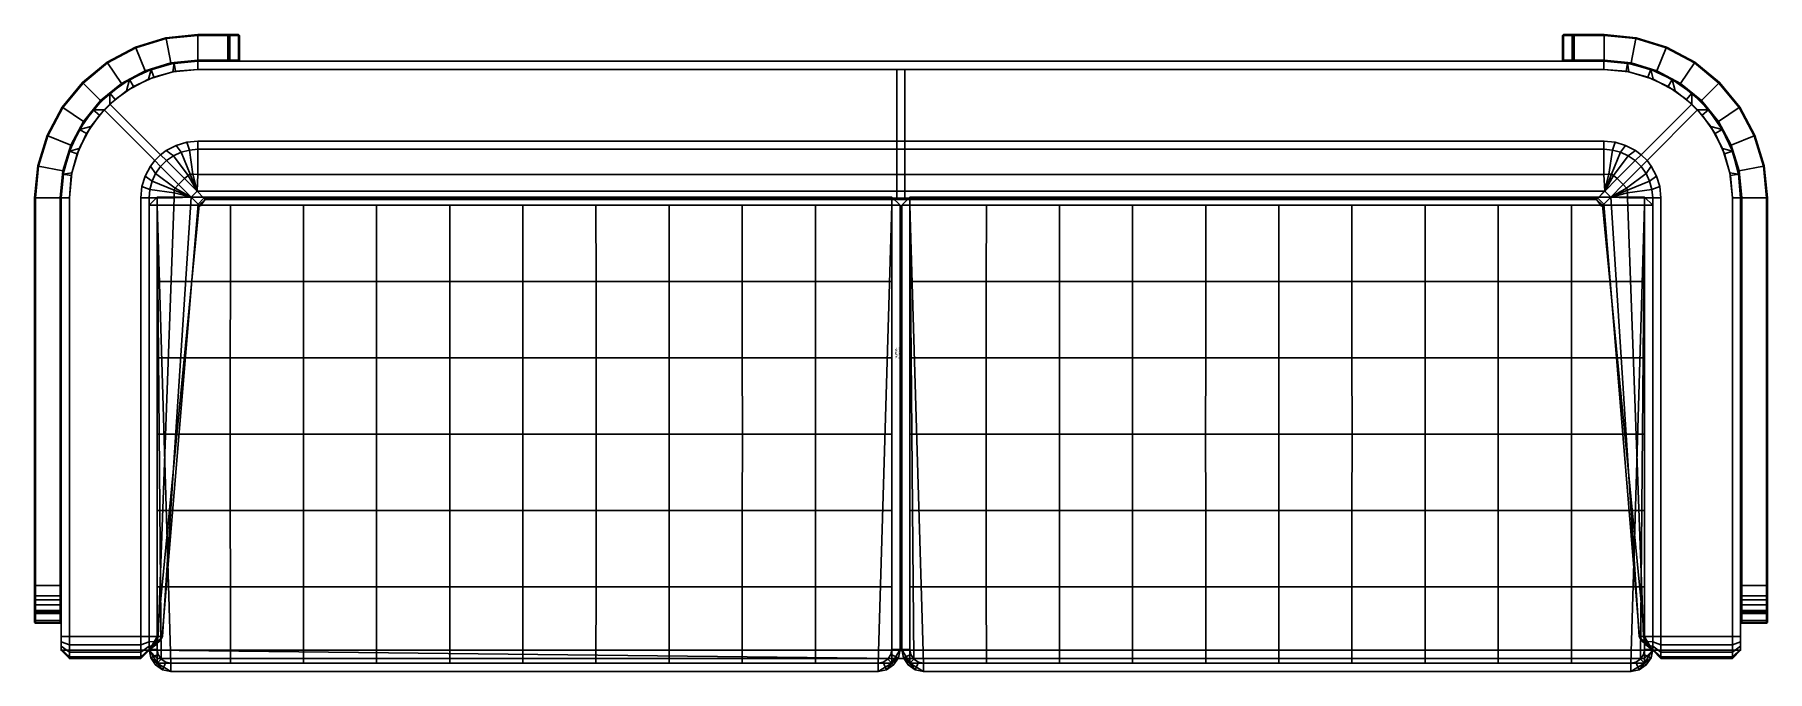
# Model space of a CAD drawing. Header units: inches. Extents: x -39.6 to 39.2, y -0.6 to 28.4.
import ezdxf
from ezdxf.enums import TextEntityAlignment as Align

# ---------------------------------------------------------------- set-up
doc = ezdxf.new("R2010")
doc.units = ezdxf.units.IN
for name, color, linetype in [('A-FURN-3-NODE', 7, 'Continuous'), ('A-FURN-3-SEAT-CUSHION', 96, 'Continuous'), ('A-FURN-3-SEAT-CUSHION-SEAM', 98, 'Continuous'), ('A-FURN-3-SEAT-FRAME', 254, 'Continuous'), ('A-FURN-3-SEAT-FRAME-TRIM', 250, 'Continuous'), ('A-FURN-HAWORTH-ATT', 7, 'Continuous')]:
    doc.layers.add(name, color=color, linetype=linetype)
doc.styles.get("Standard").update_dxf_attribs({"font": 'arial.ttf'})

msp = doc.modelspace()

# ---------------------------------------------------------------- linework, layer by layer
at = {"layer": 'A-FURN-3-NODE'}
for p in [(-30.33, 27.193, -0.92), (29.981, 27.193, -0.92), (-38.406, 20.973, -0.92), (38.044, 20.973, -0.92), (-0.188, 13.907, -0.92), (-38.406, 1.645, -0.92), (38.044, 1.645, -0.92)]:
    msp.add_point(p, dxfattribs=at)
at = {"layer": 'A-FURN-3-SEAT-CUSHION'}
for points, invisible_edges in [([(-32.186, 26.818, 26.591), (-33.326, 26.706, 26.591), (-32.691, 23.505, 26.591), (-32.187, 23.555, 26.591)], 10), ([(-32.186, 26.818, 26.591), (-32.187, 23.555, 26.591), (-0.375, 23.555, 26.591), (-0.375, 26.818, 26.591)], 5), ([(0, 26.818, 26.591), (0, 23.555, 26.591), (31.812, 23.555, 26.591), (31.811, 26.818, 26.591)], 4), ([(32.316, 23.505, 26.591), (32.951, 26.706, 26.591), (31.811, 26.818, 26.591), (31.812, 23.555, 26.591)], 5), ([(35.568, 25.451, 3.494), (-35.943, 25.451, 3.494), (-35.109, 26.035, 3.494), (34.734, 26.035, 3.494)], 5), ([(-34.423, 26.373, 26.591), (-35.433, 25.833, 26.591), (-33.622, 23.119, 26.591), (-33.175, 23.357, 26.591)], 10), ([(34.734, 26.035, 3.494), (-35.109, 26.035, 3.494), (-34.185, 26.466, 3.494), (33.81, 26.466, 3.494)], 5), ([(-33.326, 26.706, 26.591), (-34.423, 26.373, 26.591), (-33.175, 23.357, 26.591), (-32.691, 23.505, 26.591)], 10), ([(33.81, 26.466, 3.494), (-34.185, 26.466, 3.494), (-33.201, 26.729, 3.494), (32.826, 26.729, 3.494)], 5), ([(32.8, 23.357, 26.591), (34.048, 26.373, 26.591), (32.951, 26.706, 26.591), (32.316, 23.505, 26.591)], 5), ([(33.247, 23.119, 26.591), (35.058, 25.833, 26.591), (34.048, 26.373, 26.591), (32.8, 23.357, 26.591)], 5), ([(36.289, 24.73, 3.494), (-36.664, 24.73, 3.494), (-35.943, 25.451, 3.494), (35.568, 25.451, 3.494)], 5), ([(-35.433, 25.833, 26.591), (-36.187, 25.239, 26.591), (-33.881, 22.931, 26.591), (-33.622, 23.119, 26.591)], 8), ([(33.506, 22.931, 26.591), (35.811, 25.239, 26.591), (35.058, 25.833, 26.591), (33.247, 23.119, 26.591)], 4), ([(36.873, 23.896, 3.494), (-37.248, 23.896, 3.494), (-36.664, 24.73, 3.494), (36.289, 24.73, 3.494)], 5), ([(-36.452, 24.974, 26.591), (-37.046, 24.22, 26.591), (-34.337, 22.409, 26.591), (-34.147, 22.666, 26.591)], 2), ([(33.962, 22.409, 26.591), (36.671, 24.22, 26.591), (36.077, 24.974, 26.591), (33.772, 22.666, 26.591)], 1), ([(37.304, 22.972, 3.494), (-37.679, 22.972, 3.494), (-37.248, 23.896, 3.494), (36.873, 23.896, 3.494)], 5), ([(-37.046, 24.22, 26.591), (-37.586, 23.21, 26.591), (-34.578, 21.963, 26.591), (-34.337, 22.409, 26.591)], 10), ([(34.203, 21.963, 26.591), (37.211, 23.21, 26.591), (36.671, 24.22, 26.591), (33.962, 22.409, 26.591)], 5), ([(37.567, 21.988, 3.494), (-37.942, 21.988, 3.494), (-37.679, 22.972, 3.494), (37.304, 22.972, 3.494)], 5), ([(-37.586, 23.21, 26.591), (-37.919, 22.113, 26.591), (-34.728, 21.48, 26.591), (-34.578, 21.963, 26.591)], 10), ([(34.353, 21.48, 26.591), (37.544, 22.113, 26.591), (37.211, 23.21, 26.591), (34.203, 21.963, 26.591)], 5), ([(-37.919, 22.113, 26.591), (-38.031, 20.973, 26.591), (-34.781, 20.976, 26.591), (-34.728, 21.48, 26.591)], 10), ([(34.406, 20.973, 26.591), (37.656, 20.976, 26.591), (37.544, 22.113, 26.591), (34.353, 21.48, 26.591)], 5), ([(37.656, 20.973, 3.494), (-38.031, 20.973, 3.494), (-37.942, 21.988, 3.494), (37.567, 21.988, 3.494)], 5), ([(-38.031, 1, 26.591), (-34.781, 1, 26.591), (-34.781, 20.976, 26.591), (-38.031, 20.973, 26.591)], 4), ([(37.656, 0.375, 3.494), (-38.031, 0.375, 3.494), (-38.031, 20.973, 3.494), (37.656, 20.973, 3.494)], 4), ([(37.656, 20.976, 26.591), (34.406, 20.973, 26.591), (34.406, 1, 26.591), (37.656, 1, 26.591)], 1), ([(-38.406, 12.562, 3.869), (-38.406, 0.375, 3.869), (-38.406, 1, 26.216), (-38.406, 12.562, 26.216)], 2), ([(38.031, 1, 26.216), (38.031, 0.375, 3.869), (38.031, 12.562, 3.869), (38.031, 12.562, 26.216)], 1), ([(-38.406, 0.558, 26.033), (-38.406, 0.761, 26.169), (-38.406, 1, 26.216), (-38.406, 0.375, 3.869)], 12), ([(38.031, 1, 26.216), (38.031, 0.761, 26.169), (38.031, 0.558, 26.033), (38.031, 0.375, 3.869)], 12), ([(-38.406, 0.375, 3.869), (-38.406, 0.375, 25.591), (-38.406, 0.423, 25.83), (-38.406, 0.558, 26.033)], 8), ([(38.031, 0.423, 25.83), (38.031, 0.375, 25.591), (38.031, 0.375, 3.869), (38.031, 0.558, 26.033)], 4)]:
    msp.add_3dface(points, dxfattribs=dict(at, invisible_edges=invisible_edges))
for points in [[(22.225, 27.193, 26.216), (22.225, 27.193, 3.869), (-22.975, 27.193, 3.869), (-22.975, 27.193, 26.216)], [(-0.6, 21.004, 14.234), (-0.6, 21.004, 8.484), (-34.031, 21.004, 8.484), (-34.031, 21.004, 14.234)], [(-33.406, -0.208, 8.109), (-34.031, 20.629, 8.109), (-0.6, 20.629, 8.109), (-1.225, -0.208, 8.109)], [(-34.031, 20.629, 8.109), (-33.406, -0.208, 8.109), (-33.645, -0.161, 8.109), (-33.848, -0.025, 8.109)], [(-33.848, -0.025, 8.109), (-33.984, 0.178, 8.109), (-34.031, 0.417, 8.109), (-34.031, 20.629, 8.109)], [(-0.15, 20.629, 14.234), (0.225, 21.004, 14.234), (0.225, 21.004, 8.484), (-0.15, 20.629, 8.484)], [(0.225, 21.004, 14.234), (33.656, 21.004, 14.234), (33.656, 21.004, 8.484), (0.225, 21.004, 8.484)], [(0.85, -0.208, 8.109), (0.225, 20.629, 8.109), (33.656, 20.629, 8.109), (33.031, -0.208, 8.109)], [(0.225, 20.629, 8.109), (0.85, -0.208, 8.109), (0.611, -0.161, 8.109), (0.408, -0.025, 8.109)], [(0.408, -0.025, 8.109), (0.272, 0.178, 8.109), (0.225, 0.417, 8.109), (0.225, 20.629, 8.109)], [(33.27, -0.161, 8.109), (33.031, -0.208, 8.109), (33.656, 20.629, 8.109), (33.473, -0.025, 8.109)], [(-34.031, 0.375, 3.494), (-34.406, 0.375, 3.869), (-34.781, 0.375, 3.494), (-34.031, 0.375, 3.494)], [(-34.406, 0.375, 3.869), (-0.375, 0, 3.869), (-0.375, 0, 8.109), (-34.406, 0.375, 8.109)], [(0, 0, 8.109), (0, 0, 3.869), (33.656, 0, 3.869), (33.656, 0, 8.109)], [(34.406, 0.375, 3.494), (34.031, 0.375, 3.869), (33.656, 0.375, 3.494), (34.406, 0.375, 3.494)]]:
    msp.add_3dface(points, dxfattribs=at)
at = {"layer": 'A-FURN-3-SEAT-CUSHION-SEAM'}
for points in [[(-22.975, 27.193, 3.869), (-23.35, 27.193, 3.869), (-23.35, 27.193, 26.216), (-22.975, 27.193, 26.216)], [(22.6, 27.193, 3.869), (22.225, 27.193, 3.869), (22.225, 27.193, 26.216), (22.6, 27.193, 26.216)], [(-34.147, 22.666, 26.591), (-33.881, 22.931, 26.591), (-36.187, 25.239, 26.591), (-36.452, 24.974, 26.591)], [(35.811, 25.239, 26.591), (33.506, 22.931, 26.591), (33.772, 22.666, 26.591), (36.077, 24.974, 26.591)], [(-34.406, 20.629, 14.234), (-34.031, 21.004, 14.234), (-34.031, 21.004, 8.484), (-34.406, 20.629, 8.484)], [(-0.6, 21.004, 14.234), (-0.225, 20.629, 14.234), (-0.225, 20.629, 8.484), (-0.6, 21.004, 8.484)], [(0.225, 21.004, 8.484), (-0.15, 20.629, 8.484), (-0.15, 20.629, 14.234), (0.225, 21.004, 14.234)], [(33.656, 21.004, 14.234), (34.031, 20.629, 14.234), (34.031, 20.629, 8.484), (33.656, 21.004, 8.484)], [(-38.406, 12.937, 3.869), (-38.406, 12.562, 3.869), (-38.406, 12.562, 26.216), (-38.406, 12.937, 26.216)], [(38.031, 12.562, 26.216), (38.031, 12.562, 3.869), (38.031, 12.937, 3.869), (38.031, 12.937, 26.216)], [(-38.031, 0.375, 3.494), (-38.031, 0, 3.869), (-38.406, 0.375, 3.869)], [(-34.781, 0, 3.869), (-38.031, 0, 3.869), (-38.031, 0.375, 3.494), (-34.781, 0.375, 3.494)], [(-34.406, 0.375, 3.869), (-34.781, 0, 3.869), (-34.781, 0.375, 3.494)], [(-34.031, 0.375, 3.494), (-34.031, 0, 3.869), (-34.406, 0.375, 3.869)], [(-34.406, 0.375, 3.869), (-34.031, 0, 3.869), (-34.031, 0, 8.109), (-34.406, 0.375, 8.109)], [(33.656, 0, 3.869), (-34.031, 0, 3.869), (-34.031, 0.375, 3.494), (33.656, 0.375, 3.494)], [(-0.375, 0, 3.869), (0, 0, 3.869), (0, 0, 8.109), (-0.375, 0, 8.109)], [(34.031, 0.375, 3.869), (33.656, 0, 3.869), (33.656, 0.375, 3.494)], [(34.031, 0.375, 8.109), (33.656, 0, 8.109), (33.656, 0, 3.869), (34.031, 0.375, 3.869)], [(34.406, 0.375, 3.494), (34.406, 0, 3.869), (34.031, 0.375, 3.869), (34.406, 0.375, 3.494)], [(37.656, 0.375, 3.494), (37.656, 0, 3.869), (34.406, 0, 3.869), (34.406, 0.375, 3.494)], [(38.031, 0.375, 3.869), (37.656, 0, 3.869), (37.656, 0.375, 3.494), (38.031, 0.375, 3.869)]]:
    msp.add_3dface(points, dxfattribs=at)
at = {"layer": 'A-FURN-3-SEAT-FRAME'}
for points in [[(-30.731, 28.397, 24.581), (-30.771, 28.357, 24.581), (-30.821, 28.357, 24.621), (-30.821, 28.397, 24.661)], [(-30.771, 28.357, 24.581), (-30.731, 28.397, 24.581), (-30.731, 28.397, -0.76), (-30.771, 28.357, -0.76)], [(-30.731, 28.357, -0.8), (-30.771, 28.357, -0.76), (-30.731, 28.397, -0.76)], [(-30.33, 28.357, -0.8), (-30.731, 28.357, -0.8), (-30.731, 28.397, -0.76), (-30.33, 28.397, -0.76)], [(-30.33, 28.357, 25.103), (-30.29, 28.357, 25.063), (-30.33, 28.397, 25.063)], [(-30.33, 28.397, 25.063), (-30.29, 28.357, 25.063), (-30.29, 28.357, -0.76), (-30.33, 28.397, -0.76)], [(-30.33, 28.397, -0.76), (-30.29, 28.357, -0.76), (-30.33, 28.357, -0.8), (-30.33, 28.397, -0.76)], [(29.968, 28.397, 25.063), (29.928, 28.357, 25.063), (29.968, 28.357, 25.103), (29.968, 28.397, 25.063)], [(29.928, 28.357, -0.76), (29.928, 28.357, 25.063), (29.968, 28.397, 25.063), (29.968, 28.397, -0.76)], [(29.968, 28.357, -0.8), (29.928, 28.357, -0.76), (29.968, 28.397, -0.76)], [(30.369, 28.397, -0.76), (30.369, 28.357, -0.8), (29.968, 28.357, -0.8), (29.968, 28.397, -0.76)], [(30.369, 28.397, -0.76), (30.369, 28.397, 24.581), (30.409, 28.357, 24.581), (30.409, 28.357, -0.76)], [(30.459, 28.357, 24.621), (30.409, 28.357, 24.581), (30.369, 28.397, 24.581), (30.459, 28.397, 24.661)], [(30.369, 28.397, -0.76), (30.409, 28.357, -0.76), (30.369, 28.357, -0.8), (30.369, 28.397, -0.76)], [(-30.821, 27.233, 24.621), (-30.821, 28.357, 24.621), (-30.771, 28.357, 24.581), (-30.771, 27.233, 24.581)], [(-30.771, 28.357, -0.76), (-30.771, 27.233, -0.76), (-30.771, 27.233, 24.581), (-30.771, 28.357, 24.581)], [(-30.771, 27.233, -0.76), (-30.771, 28.357, -0.76), (-30.731, 28.357, -0.8), (-30.731, 27.233, -0.8)], [(-30.29, 28.357, 25.063), (-30.33, 28.357, 25.103), (-30.33, 27.233, 25.103), (-30.29, 27.233, 25.063)], [(-30.29, 28.357, -0.76), (-30.29, 27.233, -0.76), (-30.33, 27.233, -0.8), (-30.33, 28.357, -0.8)], [(-30.29, 28.357, -0.76), (-30.29, 28.357, 25.063), (-30.29, 27.233, 25.063), (-30.29, 27.233, -0.76)], [(29.928, 27.233, 25.063), (29.928, 28.357, 25.063), (29.928, 28.357, -0.76), (29.928, 27.233, -0.76)], [(29.968, 27.233, 25.103), (29.968, 28.357, 25.103), (29.928, 28.357, 25.063), (29.928, 27.233, 25.063)], [(29.968, 27.233, -0.8), (29.928, 27.233, -0.76), (29.928, 28.357, -0.76), (29.968, 28.357, -0.8)], [(30.369, 28.357, -0.8), (30.409, 28.357, -0.76), (30.409, 27.233, -0.76), (30.369, 27.233, -0.8)], [(30.409, 27.233, 24.581), (30.409, 27.233, -0.76), (30.409, 28.357, -0.76), (30.409, 28.357, 24.581)], [(30.409, 28.357, 24.581), (30.459, 28.357, 24.621), (30.459, 27.233, 24.621), (30.409, 27.233, 24.581)], [(-30.821, 27.193, 24.661), (-30.821, 27.233, 24.621), (-30.771, 27.233, 24.581), (-30.731, 27.193, 24.581)], [(-30.771, 27.233, -0.76), (-30.731, 27.193, -0.76), (-30.731, 27.193, 24.581), (-30.771, 27.233, 24.581)], [(-30.731, 27.193, -0.76), (-30.771, 27.233, -0.76), (-30.731, 27.233, -0.8)], [(-30.33, 27.193, -0.76), (-30.731, 27.193, -0.76), (-30.731, 27.233, -0.8), (-30.33, 27.233, -0.8)], [(-30.33, 27.193, 25.063), (-30.29, 27.233, 25.063), (-30.33, 27.233, 25.103)], [(-30.33, 27.193, -0.76), (-30.29, 27.233, -0.76), (-30.29, 27.233, 25.063), (-30.33, 27.193, 25.063)], [(-30.29, 27.233, -0.76), (-30.33, 27.193, -0.76), (-30.33, 27.233, -0.8)], [(29.968, 27.233, 25.103), (29.928, 27.233, 25.063), (29.968, 27.193, 25.063), (29.968, 27.233, 25.103)], [(29.928, 27.233, 25.063), (29.928, 27.233, -0.76), (29.968, 27.193, -0.76), (29.968, 27.193, 25.063)], [(29.968, 27.233, -0.8), (29.968, 27.193, -0.76), (29.928, 27.233, -0.76), (29.968, 27.233, -0.8)], [(30.369, 27.233, -0.8), (30.369, 27.193, -0.76), (29.968, 27.193, -0.76), (29.968, 27.233, -0.8)], [(30.369, 27.193, 24.581), (30.369, 27.193, -0.76), (30.409, 27.233, -0.76), (30.409, 27.233, 24.581)], [(30.409, 27.233, 24.581), (30.459, 27.233, 24.621), (30.459, 27.193, 24.661), (30.369, 27.193, 24.581)], [(30.369, 27.233, -0.8), (30.409, 27.233, -0.76), (30.369, 27.193, -0.76), (30.369, 27.233, -0.8)], [(-39.61, 2.047, -0.76), (-39.57, 2.087, -0.76), (-39.57, 2.047, -0.8), (-39.61, 2.047, -0.76)], [(-39.57, 2.047, -0.8), (-39.57, 1.645, -0.8), (-39.61, 1.645, -0.76), (-39.61, 2.047, -0.76)], [(-39.57, 1.645, -0.8), (-39.57, 1.605, -0.76), (-39.61, 1.645, -0.76)], [(-39.57, 2.087, -0.76), (-38.446, 2.087, -0.76), (-38.446, 2.047, -0.8), (-39.57, 2.047, -0.8)], [(-38.446, 1.605, -0.76), (-39.57, 1.605, -0.76), (-39.57, 1.645, -0.8), (-38.446, 1.645, -0.8)], [(-38.446, 2.087, -0.76), (-38.406, 2.047, -0.76), (-38.446, 2.047, -0.8)], [(-38.406, 2.047, -0.76), (-38.406, 1.645, -0.76), (-38.446, 1.645, -0.8), (-38.446, 2.047, -0.8)], [(-38.406, 1.645, -0.76), (-38.446, 1.605, -0.76), (-38.446, 1.645, -0.8)], [(38.084, 2.047, -0.8), (38.044, 2.047, -0.76), (38.084, 2.087, -0.76), (38.084, 2.047, -0.8)], [(38.084, 1.645, -0.8), (38.044, 1.645, -0.76), (38.044, 2.047, -0.76), (38.084, 2.047, -0.8)], [(38.084, 1.645, -0.8), (38.084, 1.605, -0.76), (38.044, 1.645, -0.76), (38.084, 1.645, -0.8)], [(38.084, 2.047, -0.8), (38.084, 2.087, -0.76), (39.208, 2.087, -0.76), (39.208, 2.047, -0.8)], [(39.208, 1.645, -0.8), (39.208, 1.605, -0.76), (38.084, 1.605, -0.76), (38.084, 1.645, -0.8)], [(39.208, 2.047, -0.8), (39.208, 2.087, -0.76), (39.248, 2.047, -0.76)], [(39.248, 1.645, -0.76), (39.208, 1.645, -0.8), (39.208, 2.047, -0.8), (39.248, 2.047, -0.76)], [(39.248, 1.645, -0.76), (39.208, 1.605, -0.76), (39.208, 1.645, -0.8), (39.248, 1.645, -0.76)]]:
    msp.add_3dface(points, dxfattribs=at)
at = {"layer": 'A-FURN-3-SEAT-FRAME-TRIM'}
for points in [[(-30.731, 28.397, -0.84), (-30.771, 28.357, -0.84), (-30.731, 28.357, -0.8), (-30.731, 28.397, -0.84)], [(-30.731, 28.397, -0.92), (-30.771, 28.357, -0.92), (-30.771, 28.357, -0.84), (-30.731, 28.397, -0.84)], [(-30.731, 28.397, -0.84), (-30.731, 28.357, -0.8), (-30.33, 28.357, -0.8), (-30.33, 28.397, -0.84)], [(-30.731, 28.397, -0.84), (-30.33, 28.397, -0.84), (-30.33, 28.397, -0.92), (-30.731, 28.397, -0.92)], [(-30.33, 28.357, -0.8), (-30.29, 28.357, -0.84), (-30.33, 28.397, -0.84)], [(-30.29, 28.357, -0.92), (-30.33, 28.397, -0.92), (-30.33, 28.397, -0.84), (-30.29, 28.357, -0.84)], [(29.968, 28.397, -0.84), (29.928, 28.357, -0.84), (29.968, 28.357, -0.8), (29.968, 28.397, -0.84)], [(29.968, 28.397, -0.84), (29.968, 28.397, -0.92), (29.928, 28.357, -0.92), (29.928, 28.357, -0.84)], [(29.968, 28.357, -0.8), (30.369, 28.357, -0.8), (30.369, 28.397, -0.84), (29.968, 28.397, -0.84)], [(29.968, 28.397, -0.92), (29.968, 28.397, -0.84), (30.369, 28.397, -0.84), (30.369, 28.397, -0.92)], [(30.369, 28.357, -0.8), (30.409, 28.357, -0.84), (30.369, 28.397, -0.84)], [(30.409, 28.357, -0.84), (30.409, 28.357, -0.92), (30.369, 28.397, -0.92), (30.369, 28.397, -0.84)], [(-30.731, 28.357, -0.8), (-30.771, 28.357, -0.84), (-30.771, 27.233, -0.84), (-30.731, 27.233, -0.8)], [(-30.771, 28.357, -0.84), (-30.771, 28.357, -0.92), (-30.771, 27.233, -0.92), (-30.771, 27.233, -0.84)], [(-30.33, 27.233, -0.8), (-30.29, 27.233, -0.84), (-30.29, 28.357, -0.84), (-30.33, 28.357, -0.8)], [(-30.29, 28.357, -0.84), (-30.29, 27.233, -0.84), (-30.29, 27.233, -0.92), (-30.29, 28.357, -0.92)], [(29.928, 28.357, -0.84), (29.928, 27.233, -0.84), (29.968, 27.233, -0.8), (29.968, 28.357, -0.8)], [(29.928, 27.233, -0.92), (29.928, 27.233, -0.84), (29.928, 28.357, -0.84), (29.928, 28.357, -0.92)], [(30.409, 27.233, -0.84), (30.409, 28.357, -0.84), (30.369, 28.357, -0.8), (30.369, 27.233, -0.8)], [(30.409, 27.233, -0.92), (30.409, 28.357, -0.92), (30.409, 28.357, -0.84), (30.409, 27.233, -0.84)], [(-30.731, 27.233, -0.8), (-30.771, 27.233, -0.84), (-30.731, 27.193, -0.84), (-30.731, 27.233, -0.8)], [(-30.731, 27.193, -0.84), (-30.771, 27.233, -0.84), (-30.771, 27.233, -0.92), (-30.731, 27.193, -0.92)], [(-30.731, 27.233, -0.8), (-30.731, 27.193, -0.84), (-30.33, 27.193, -0.84), (-30.33, 27.233, -0.8)], [(-30.731, 27.193, -0.92), (-30.33, 27.193, -0.92), (-30.33, 27.193, -0.84), (-30.731, 27.193, -0.84)], [(-30.33, 27.233, -0.8), (-30.33, 27.193, -0.84), (-30.29, 27.233, -0.84), (-30.33, 27.233, -0.8)], [(-30.29, 27.233, -0.84), (-30.33, 27.193, -0.84), (-30.33, 27.193, -0.92), (-30.29, 27.233, -0.92)], [(29.928, 27.233, -0.84), (29.968, 27.193, -0.84), (29.968, 27.233, -0.8)], [(29.968, 27.193, -0.92), (29.968, 27.193, -0.84), (29.928, 27.233, -0.84), (29.928, 27.233, -0.92)], [(29.968, 27.193, -0.84), (30.369, 27.193, -0.84), (30.369, 27.233, -0.8), (29.968, 27.233, -0.8)], [(29.968, 27.193, -0.84), (29.968, 27.193, -0.92), (30.369, 27.193, -0.92), (30.369, 27.193, -0.84)], [(30.369, 27.193, -0.84), (30.409, 27.233, -0.84), (30.369, 27.233, -0.8)], [(30.409, 27.233, -0.92), (30.409, 27.233, -0.84), (30.369, 27.193, -0.84), (30.369, 27.193, -0.92)], [(-39.57, 2.047, -0.8), (-39.57, 2.087, -0.84), (-39.61, 2.047, -0.84)], [(-39.57, 2.087, -0.92), (-39.61, 2.047, -0.92), (-39.61, 2.047, -0.84), (-39.57, 2.087, -0.84)], [(-39.61, 1.645, -0.84), (-39.57, 1.645, -0.8), (-39.57, 2.047, -0.8), (-39.61, 2.047, -0.84)], [(-39.61, 1.645, -0.84), (-39.61, 2.047, -0.84), (-39.61, 2.047, -0.92), (-39.61, 1.645, -0.92)], [(-39.61, 1.645, -0.84), (-39.57, 1.605, -0.84), (-39.57, 1.645, -0.8), (-39.61, 1.645, -0.84)], [(-39.61, 1.645, -0.92), (-39.57, 1.605, -0.92), (-39.57, 1.605, -0.84), (-39.61, 1.645, -0.84)], [(-38.446, 2.047, -0.8), (-38.446, 2.087, -0.84), (-39.57, 2.087, -0.84), (-39.57, 2.047, -0.8)], [(-39.57, 2.087, -0.84), (-38.446, 2.087, -0.84), (-38.446, 2.087, -0.92), (-39.57, 2.087, -0.92)], [(-39.57, 1.645, -0.8), (-39.57, 1.605, -0.84), (-38.446, 1.605, -0.84), (-38.446, 1.645, -0.8)], [(-39.57, 1.605, -0.84), (-39.57, 1.605, -0.92), (-38.446, 1.605, -0.92), (-38.446, 1.605, -0.84)], [(-38.446, 2.047, -0.8), (-38.406, 2.047, -0.84), (-38.446, 2.087, -0.84), (-38.446, 2.047, -0.8)], [(-38.446, 2.087, -0.84), (-38.406, 2.047, -0.84), (-38.406, 2.047, -0.92), (-38.446, 2.087, -0.92)], [(-38.446, 1.645, -0.8), (-38.406, 1.645, -0.84), (-38.406, 2.047, -0.84), (-38.446, 2.047, -0.8)], [(-38.446, 1.645, -0.8), (-38.446, 1.605, -0.84), (-38.406, 1.645, -0.84), (-38.446, 1.645, -0.8)], [(-38.406, 1.645, -0.84), (-38.446, 1.605, -0.84), (-38.446, 1.605, -0.92), (-38.406, 1.645, -0.92)], [(-38.406, 1.645, -0.92), (-38.406, 2.047, -0.92), (-38.406, 2.047, -0.84), (-38.406, 1.645, -0.84)], [(38.084, 2.087, -0.84), (38.044, 2.047, -0.84), (38.084, 2.047, -0.8)], [(38.044, 2.047, -0.92), (38.044, 2.047, -0.84), (38.084, 2.087, -0.84), (38.084, 2.087, -0.92)], [(38.044, 2.047, -0.84), (38.044, 1.645, -0.84), (38.084, 1.645, -0.8), (38.084, 2.047, -0.8)], [(38.044, 2.047, -0.84), (38.044, 2.047, -0.92), (38.044, 1.645, -0.92), (38.044, 1.645, -0.84)], [(38.044, 1.645, -0.84), (38.084, 1.605, -0.84), (38.084, 1.645, -0.8)], [(38.084, 1.605, -0.92), (38.084, 1.605, -0.84), (38.044, 1.645, -0.84), (38.044, 1.645, -0.92)], [(39.208, 2.087, -0.84), (38.084, 2.087, -0.84), (38.084, 2.047, -0.8), (39.208, 2.047, -0.8)], [(38.084, 2.087, -0.92), (38.084, 2.087, -0.84), (39.208, 2.087, -0.84), (39.208, 2.087, -0.92)], [(38.084, 1.605, -0.84), (39.208, 1.605, -0.84), (39.208, 1.645, -0.8), (38.084, 1.645, -0.8)], [(38.084, 1.605, -0.92), (39.208, 1.605, -0.92), (39.208, 1.605, -0.84), (38.084, 1.605, -0.84)], [(39.248, 2.047, -0.84), (39.208, 2.087, -0.84), (39.208, 2.047, -0.8), (39.248, 2.047, -0.84)], [(39.248, 2.047, -0.84), (39.248, 2.047, -0.92), (39.208, 2.087, -0.92), (39.208, 2.087, -0.84)], [(39.208, 2.047, -0.8), (39.208, 1.645, -0.8), (39.248, 1.645, -0.84), (39.248, 2.047, -0.84)], [(39.208, 1.645, -0.8), (39.208, 1.605, -0.84), (39.248, 1.645, -0.84)], [(39.208, 1.605, -0.84), (39.208, 1.605, -0.92), (39.248, 1.645, -0.92), (39.248, 1.645, -0.84)], [(39.248, 2.047, -0.92), (39.248, 2.047, -0.84), (39.248, 1.645, -0.84), (39.248, 1.645, -0.92)]]:
    msp.add_3dface(points, dxfattribs=at)

# ---------------------------------------------------------------- texts
at = {"layer": 'A-FURN-HAWORTH-ATT', "flags": 1}
for tag, p in [('HAWPN', (-0.354, 13.907, -0.92)), ('HAWPN', (-0.354, 13.907, -0.92)), ('HAWMC', (-0.188, 13.907, -0.92)), ('HAWMC', (-0.188, 13.907, -0.92))]:
    msp.add_attdef(tag, text='.', height=0.1, rotation=270, dxfattribs=at).set_placement(p, align=Align.TOP_CENTER)

# ---------------------------------------------------------------- meshes
at = {"layer": 'A-FURN-3-SEAT-CUSHION'}
mesh = msp.add_polymesh((2, 12), dxfattribs=at)
for k, corner in enumerate([(-38.406, 12.937, 26.216), (-38.406, 20.973, 26.216), (-38.312, 22.053, 26.216), (-38.031, 23.1, 26.216), (-37.573, 24.083, 26.216), (-36.951, 24.971, 26.216), (-36.184, 25.738, 26.216), (-35.296, 26.36, 26.216), (-34.313, 26.818, 26.216), (-33.266, 27.099, 26.216), (-32.186, 27.193, 26.216), (-23.35, 27.193, 26.216), (-38.406, 12.937, 3.869), (-38.406, 20.973, 3.869), (-38.312, 22.053, 3.869), (-38.031, 23.1, 3.869), (-37.573, 24.083, 3.869), (-36.951, 24.971, 3.869), (-36.184, 25.738, 3.869), (-35.296, 26.36, 3.869), (-34.313, 26.818, 3.869), (-33.266, 27.099, 3.869), (-32.186, 27.193, 3.869), (-23.35, 27.193, 3.869)]):
    mesh.set_mesh_vertex(divmod(k, 12), corner)
mesh = msp.add_polymesh((12, 2), dxfattribs=at)
for k, corner in enumerate([(38.031, 12.937, 26.216), (38.031, 12.937, 3.869), (38.031, 20.973, 26.216), (38.031, 20.973, 3.869), (37.937, 22.053, 26.216), (37.937, 22.053, 3.869), (37.656, 23.1, 26.216), (37.656, 23.1, 3.869), (37.198, 24.083, 26.216), (37.198, 24.083, 3.869), (36.576, 24.971, 26.216), (36.576, 24.971, 3.869), (35.809, 25.738, 26.216), (35.809, 25.738, 3.869), (34.921, 26.36, 26.216), (34.921, 26.36, 3.869), (33.938, 26.818, 26.216), (33.938, 26.818, 3.869), (32.891, 27.099, 26.216), (32.891, 27.099, 3.869), (31.811, 27.193, 26.216), (31.811, 27.193, 3.869), (22.6, 27.193, 26.216), (22.6, 27.193, 3.869)]):
    mesh.set_mesh_vertex(divmod(k, 2), corner)
mesh = msp.add_polymesh((6, 6), dxfattribs=at)
for k, corner in enumerate([(-33.607, 22.663, 26.216), (-32.791, 21.847, 23.524), (-32.219, 21.275, 20.701), (-31.903, 20.959, 17.811), (-31.845, 20.901, 14.887), (-31.845, 20.901, 12.887), (-33.291, 22.883, 26.216), (-32.622, 21.989, 23.524), (-32.22, 21.276, 20.709), (-31.903, 20.959, 17.811), (-31.845, 20.901, 14.887), (-31.845, 20.901, 12.887), (-32.942, 23.046, 26.216), (-32.527, 22.041, 23.524), (-32.22, 21.276, 20.709), (-31.903, 20.959, 17.811), (-31.845, 20.901, 14.887), (-31.845, 20.901, 12.887), (-32.57, 23.146, 26.216), (-32.412, 22.041, 23.524), (-32.22, 21.276, 20.709), (-31.903, 20.959, 17.811), (-31.845, 20.901, 14.887), (-31.845, 20.901, 12.887), (-32.186, 23.18, 26.216), (-32.186, 22.028, 23.528), (-32.219, 21.275, 20.701), (-31.903, 20.959, 17.811), (-31.845, 20.901, 14.887), (-31.845, 20.901, 12.887), (-0.375, 23.18, 26.216), (-0.375, 22.028, 23.528), (-0.375, 21.275, 20.705), (-0.375, 20.959, 17.811), (-0.375, 20.901, 14.887), (-0.375, 20.901, 12.887)]):
    mesh.set_mesh_vertex(divmod(k, 6), corner)
mesh = msp.add_polymesh((6, 6), dxfattribs=at)
for k, corner in enumerate([(0, 23.18, 26.216), (0, 22.028, 23.528), (0, 21.275, 20.705), (0, 20.959, 17.811), (0, 20.901, 14.887), (0, 20.901, 12.887), (31.811, 23.18, 26.216), (31.811, 22.028, 23.528), (31.845, 21.276, 20.709), (31.528, 20.959, 17.811), (31.47, 20.901, 14.887), (31.47, 20.901, 12.887), (32.195, 23.146, 26.216), (32.037, 22.041, 23.524), (31.844, 21.275, 20.701), (31.528, 20.959, 17.811), (31.47, 20.901, 14.887), (31.47, 20.901, 12.887), (32.567, 23.046, 26.216), (32.152, 22.041, 23.524), (31.845, 21.276, 20.709), (31.528, 20.959, 17.811), (31.47, 20.901, 14.887), (31.47, 20.901, 12.887), (32.916, 22.883, 26.216), (32.247, 21.989, 23.524), (31.845, 21.276, 20.709), (31.528, 20.959, 17.811), (31.47, 20.901, 14.887), (31.47, 20.901, 12.887), (33.232, 22.663, 26.216), (32.416, 21.847, 23.524), (31.845, 21.276, 20.709), (31.528, 20.959, 17.811), (31.47, 20.901, 14.887), (31.47, 20.901, 12.887)]):
    mesh.set_mesh_vertex(divmod(k, 6), corner)
mesh = msp.add_polymesh((10, 5), dxfattribs=at)
for k, corner in enumerate([(-34.406, 0.375, 25.591), (-34.404, 0.374, 22.752), (-34.402, 0.372, 19.913), (-34.399, 0.371, 17.073), (-34.406, 0.375, 14.225), (-34.406, 0.423, 25.83), (-34.334, 0.439, 22.968), (-34.288, 0.475, 20.081), (-34.277, 0.511, 17.194), (-34.306, 0.527, 14.328), (-34.406, 0.558, 26.033), (-34.196, 0.578, 23.152), (-34.094, 0.622, 20.234), (-34.1, 0.665, 17.314), (-34.214, 0.685, 14.422), (-34.406, 0.761, 26.169), (-34.059, 0.774, 23.279), (-33.9, 0.802, 20.354), (-33.923, 0.83, 17.423), (-34.123, 0.842, 14.515), (-34.406, 1, 26.216), (-33.989, 1, 23.333), (-33.787, 1, 20.427), (-33.801, 1, 17.513), (-34.031, 1, 14.609), (-34.406, 20.973, 26.216), (-33.254, 20.973, 23.527), (-32.493, 21.004, 20.709), (-32.176, 20.687, 17.811), (-32.118, 20.629, 14.887), (-34.37, 21.356, 26.216), (-33.264, 21.199, 23.524), (-32.493, 21.004, 20.709), (-32.176, 20.687, 17.811), (-32.118, 20.629, 14.887), (-34.268, 21.728, 26.216), (-33.263, 21.313, 23.524), (-32.493, 21.004, 20.709), (-32.176, 20.687, 17.811), (-32.118, 20.629, 14.887), (-34.103, 22.076, 26.216), (-33.209, 21.407, 23.524), (-32.493, 21.004, 20.709), (-32.176, 20.687, 17.811), (-32.118, 20.629, 14.887), (-33.88, 22.391, 26.216), (-33.064, 21.575, 23.524), (-32.493, 21.004, 20.709), (-32.176, 20.687, 17.811), (-32.118, 20.629, 14.887)]):
    mesh.set_mesh_vertex(divmod(k, 5), corner)
mesh = msp.add_polymesh((10, 5), dxfattribs=at)
for k, corner in enumerate([(34.022, 0.37, 14.234), (34.024, 0.371, 17.073), (34.027, 0.372, 19.913), (34.029, 0.374, 22.752), (34.031, 0.375, 25.591), (33.93, 0.527, 14.328), (33.902, 0.511, 17.194), (33.913, 0.475, 20.081), (33.959, 0.439, 22.968), (34.031, 0.423, 25.83), (33.839, 0.685, 14.422), (33.725, 0.665, 17.314), (33.719, 0.622, 20.234), (33.821, 0.578, 23.152), (34.031, 0.558, 26.033), (33.748, 0.842, 14.515), (33.548, 0.83, 17.423), (33.525, 0.802, 20.354), (33.684, 0.774, 23.279), (34.031, 0.761, 26.169), (33.656, 1, 14.609), (33.426, 1, 17.513), (33.412, 1, 20.427), (33.614, 1, 23.333), (34.031, 1, 26.216), (31.743, 20.629, 14.887), (31.801, 20.687, 17.811), (32.118, 21.003, 20.703), (32.879, 20.973, 23.527), (34.031, 20.973, 26.216), (31.743, 20.629, 14.887), (31.801, 20.687, 17.811), (32.118, 21.003, 20.703), (32.889, 21.199, 23.524), (33.995, 21.356, 26.216), (31.743, 20.629, 14.887), (31.801, 20.687, 17.811), (32.118, 21.003, 20.703), (32.888, 21.313, 23.524), (33.892, 21.728, 26.216), (31.743, 20.629, 14.887), (31.801, 20.687, 17.811), (32.118, 21.003, 20.703), (32.834, 21.407, 23.524), (33.728, 22.076, 26.216), (31.743, 20.629, 14.887), (31.801, 20.687, 17.811), (32.118, 21.003, 20.703), (32.689, 21.575, 23.524), (33.505, 22.391, 26.216)]):
    mesh.set_mesh_vertex(divmod(k, 5), corner)
mesh = msp.add_polymesh((12, 2), dxfattribs=at)
for k, corner in enumerate([(-34.406, 20.629, 14.234), (-34.406, 20.629, 8.484), (-34.406, 0.417, 14.234), (-34.406, 0.417, 8.484), (-34.33, 0.034, 14.234), (-34.33, 0.034, 8.484), (-34.113, -0.29, 14.234), (-34.113, -0.29, 8.484), (-33.789, -0.507, 14.234), (-33.789, -0.507, 8.484), (-33.406, -0.583, 14.234), (-33.406, -0.583, 8.484), (-1.225, -0.583, 14.234), (-1.225, -0.583, 8.484), (-0.842, -0.507, 14.234), (-0.842, -0.507, 8.484), (-0.518, -0.29, 14.234), (-0.518, -0.29, 8.484), (-0.301, 0.034, 14.234), (-0.301, 0.034, 8.484), (-0.225, 0.417, 14.234), (-0.225, 0.417, 8.484), (-0.225, 20.629, 14.234), (-0.225, 20.629, 8.484)]):
    mesh.set_mesh_vertex(divmod(k, 2), corner)
mesh = msp.add_polymesh((7, 11), dxfattribs=at)
for k, corner in enumerate([(-0.6, 20.629, 14.609), (-4.078, 20.629, 14.609), (-7.406, 20.629, 14.609), (-10.734, 20.629, 14.609), (-14.063, 20.629, 14.609), (-17.391, 20.629, 14.609), (-20.719, 20.629, 14.609), (-24.047, 20.629, 14.609), (-27.375, 20.629, 14.609), (-30.703, 20.629, 14.609), (-34.031, 20.629, 14.609), (-0.6, 17.156, 14.609), (-4.077, 17.157, 14.674), (-7.405, 17.158, 14.748), (-10.733, 17.16, 14.818), (-14.062, 17.161, 14.869), (-17.391, 17.162, 14.887), (-20.719, 17.161, 14.869), (-24.048, 17.16, 14.818), (-27.376, 17.158, 14.748), (-30.704, 17.157, 14.674), (-34.031, 17.156, 14.609), (-0.6, 13.683, 14.609), (-4.076, 13.684, 14.757), (-7.403, 13.685, 14.883), (-10.732, 13.686, 14.979), (-14.061, 13.687, 15.038), (-17.391, 13.688, 15.054), (-20.72, 13.687, 15.038), (-24.05, 13.686, 14.979), (-27.378, 13.685, 14.883), (-30.706, 13.684, 14.757), (-34.031, 13.683, 14.609), (-0.6, 10.21, 14.609), (-4.075, 10.21, 14.798), (-7.402, 10.21, 14.943), (-10.731, 10.21, 15.043), (-14.06, 10.21, 15.098), (-17.391, 10.21, 15.109), (-20.721, 10.21, 15.098), (-24.051, 10.21, 15.043), (-27.379, 10.21, 14.943), (-30.706, 10.21, 14.798), (-34.031, 10.21, 14.609), (-0.6, 6.737, 14.609), (-4.076, 6.737, 14.757), (-7.403, 6.736, 14.883), (-10.732, 6.734, 14.979), (-14.061, 6.733, 15.038), (-17.391, 6.733, 15.054), (-20.72, 6.733, 15.038), (-24.05, 6.734, 14.979), (-27.378, 6.736, 14.883), (-30.706, 6.737, 14.757), (-34.031, 6.737, 14.609), (-0.6, 3.265, 14.609), (-4.077, 3.264, 14.674), (-7.405, 3.263, 14.748), (-10.733, 3.261, 14.818), (-14.062, 3.259, 14.869), (-17.391, 3.259, 14.887), (-20.719, 3.259, 14.869), (-24.048, 3.261, 14.818), (-27.376, 3.263, 14.748), (-30.704, 3.264, 14.674), (-34.031, 3.265, 14.609), (-0.6, -0.208, 14.609), (-4.078, -0.208, 14.609), (-7.406, -0.208, 14.609), (-10.734, -0.208, 14.609), (-14.063, -0.208, 14.609), (-17.391, -0.208, 14.609), (-20.719, -0.208, 14.609), (-24.047, -0.208, 14.609), (-27.375, -0.208, 14.609), (-30.703, -0.208, 14.609), (-34.031, -0.208, 14.609)]):
    mesh.set_mesh_vertex(divmod(k, 11), corner)
mesh = msp.add_polymesh((12, 2), dxfattribs=at)
for k, corner in enumerate([(-0.15, 20.629, 14.234), (-0.15, 20.629, 8.484), (-0.15, 0.417, 14.234), (-0.15, 0.417, 8.484), (-0.074, 0.034, 14.234), (-0.074, 0.034, 8.484), (0.143, -0.29, 14.234), (0.143, -0.29, 8.484), (0.467, -0.507, 14.234), (0.467, -0.507, 8.484), (0.85, -0.583, 14.234), (0.85, -0.583, 8.484), (33.031, -0.583, 14.234), (33.031, -0.583, 8.484), (33.414, -0.507, 14.234), (33.414, -0.507, 8.484), (33.738, -0.29, 14.234), (33.738, -0.29, 8.484), (33.955, 0.034, 14.234), (33.955, 0.034, 8.484), (34.031, 0.417, 14.234), (34.031, 0.417, 8.484), (34.031, 20.629, 14.234), (34.031, 20.629, 8.484)]):
    mesh.set_mesh_vertex(divmod(k, 2), corner)
mesh = msp.add_polymesh((7, 11), dxfattribs=at)
for k, corner in enumerate([(33.656, 20.629, 14.609), (30.328, 20.629, 14.609), (27, 20.629, 14.609), (23.672, 20.629, 14.609), (20.344, 20.629, 14.609), (17.016, 20.629, 14.609), (13.687, 20.629, 14.609), (10.359, 20.629, 14.609), (7.031, 20.629, 14.609), (3.703, 20.629, 14.609), (0.225, 20.629, 14.609), (33.656, 17.156, 14.609), (30.329, 17.157, 14.674), (27.001, 17.158, 14.748), (23.673, 17.16, 14.818), (20.344, 17.161, 14.869), (17.016, 17.162, 14.887), (13.687, 17.161, 14.869), (10.358, 17.16, 14.818), (7.03, 17.158, 14.748), (3.702, 17.157, 14.674), (0.225, 17.156, 14.609), (33.656, 13.683, 14.609), (30.33, 13.684, 14.757), (27.003, 13.685, 14.883), (23.675, 13.686, 14.979), (20.345, 13.687, 15.038), (17.016, 13.688, 15.054), (13.686, 13.687, 15.038), (10.357, 13.686, 14.979), (7.028, 13.685, 14.883), (3.701, 13.684, 14.757), (0.225, 13.683, 14.609), (33.656, 10.21, 14.609), (30.331, 10.21, 14.798), (27.004, 10.21, 14.943), (23.676, 10.21, 15.043), (20.346, 10.21, 15.098), (17.016, 10.21, 15.109), (13.685, 10.21, 15.098), (10.356, 10.21, 15.043), (7.027, 10.21, 14.943), (3.7, 10.21, 14.798), (0.225, 10.21, 14.609), (33.656, 6.737, 14.609), (30.33, 6.737, 14.757), (27.003, 6.736, 14.883), (23.675, 6.734, 14.979), (20.345, 6.733, 15.038), (17.016, 6.733, 15.054), (13.686, 6.733, 15.038), (10.357, 6.734, 14.979), (7.028, 6.736, 14.883), (3.701, 6.737, 14.757), (0.225, 6.737, 14.609), (33.656, 3.265, 14.609), (30.329, 3.264, 14.674), (27.001, 3.263, 14.748), (23.673, 3.261, 14.818), (20.344, 3.259, 14.869), (17.016, 3.259, 14.887), (13.687, 3.259, 14.869), (10.358, 3.261, 14.818), (7.03, 3.263, 14.748), (3.702, 3.264, 14.674), (0.225, 3.265, 14.609), (33.656, -0.208, 14.609), (30.328, -0.208, 14.609), (27, -0.208, 14.609), (23.672, -0.208, 14.609), (20.344, -0.208, 14.609), (17.016, -0.208, 14.609), (13.687, -0.208, 14.609), (10.359, -0.208, 14.609), (7.031, -0.208, 14.609), (3.703, -0.208, 14.609), (0.225, -0.208, 14.609)]):
    mesh.set_mesh_vertex(divmod(k, 11), corner)
mesh = msp.add_polymesh((6, 2), dxfattribs=at)
for k, corner in enumerate([(-34.781, 1, 26.591), (-38.031, 1, 26.591), (-34.781, 0.617, 26.515), (-38.031, 0.617, 26.515), (-34.781, 0.293, 26.298), (-38.031, 0.293, 26.298), (-34.781, 0.076, 25.974), (-38.031, 0.076, 25.974), (-34.781, 0, 25.591), (-38.031, 0, 25.591), (-34.781, 0, 3.869), (-38.031, 0, 3.869)]):
    mesh.set_mesh_vertex(divmod(k, 2), corner)
mesh = msp.add_polymesh((6, 2), dxfattribs=at)
for k, corner in enumerate([(37.656, 1, 26.591), (34.406, 1, 26.591), (37.656, 0.617, 26.515), (34.406, 0.617, 26.515), (37.656, 0.293, 26.298), (34.406, 0.293, 26.298), (37.656, 0.076, 25.974), (34.406, 0.076, 25.974), (37.656, 0, 25.591), (34.406, 0, 25.591), (37.656, 0, 3.869), (34.406, 0, 3.869)]):
    mesh.set_mesh_vertex(divmod(k, 2), corner)
at = {"layer": 'A-FURN-3-SEAT-CUSHION-SEAM'}
mesh = msp.add_polymesh((32, 2), dxfattribs=at)
for k, corner in enumerate([(-38.406, 0.375, 3.869), (-38.031, 0, 3.869), (-38.406, 0.375, 25.591), (-38.031, 0, 25.591), (-38.406, 0.423, 25.83), (-38.031, 0.076, 25.974), (-38.406, 0.558, 26.033), (-38.031, 0.293, 26.298), (-38.406, 0.761, 26.169), (-38.031, 0.617, 26.515), (-38.406, 1, 26.216), (-38.031, 1, 26.591), (-38.406, 20.973, 26.216), (-38.031, 20.973, 26.591), (-38.312, 22.053, 26.216), (-37.919, 22.113, 26.591), (-38.031, 23.1, 26.216), (-37.586, 23.21, 26.591), (-37.573, 24.083, 26.216), (-37.046, 24.22, 26.591), (-36.951, 24.971, 26.216), (-36.452, 24.974, 26.591), (-36.184, 25.738, 26.216), (-36.187, 25.239, 26.591), (-35.296, 26.36, 26.216), (-35.433, 25.833, 26.591), (-34.313, 26.818, 26.216), (-34.423, 26.373, 26.591), (-33.266, 27.099, 26.216), (-33.326, 26.706, 26.591), (-32.186, 27.193, 26.216), (-32.186, 26.818, 26.591), (31.811, 27.193, 26.216), (31.811, 26.818, 26.591), (32.891, 27.099, 26.216), (32.951, 26.706, 26.591), (33.938, 26.818, 26.216), (34.048, 26.373, 26.591), (34.921, 26.36, 26.216), (35.058, 25.833, 26.591), (35.809, 25.738, 26.216), (35.811, 25.239, 26.591), (36.576, 24.971, 26.216), (36.077, 24.974, 26.591), (37.198, 24.083, 26.216), (36.671, 24.22, 26.591), (37.656, 23.1, 26.216), (37.211, 23.21, 26.591), (37.937, 22.053, 26.216), (37.544, 22.113, 26.591), (38.031, 20.973, 26.216), (37.656, 20.973, 26.591), (38.031, 1, 26.216), (37.656, 1, 26.591), (38.031, 0.761, 26.169), (37.656, 0.617, 26.515), (38.031, 0.558, 26.033), (37.656, 0.293, 26.298), (38.031, 0.423, 25.83), (37.656, 0.076, 25.974), (38.031, 0.375, 25.591), (37.656, 0, 25.591), (38.031, 0.375, 3.869), (37.656, 0, 3.869)]):
    mesh.set_mesh_vertex(divmod(k, 2), corner)
mesh = msp.add_polymesh((22, 2), dxfattribs=at)
for k, corner in enumerate([(-38.031, 0.375, 3.494), (-38.406, 0.375, 3.869), (-38.031, 20.973, 3.494), (-38.406, 20.973, 3.869), (-37.942, 21.988, 3.494), (-38.312, 22.053, 3.869), (-37.679, 22.972, 3.494), (-38.031, 23.1, 3.869), (-37.248, 23.896, 3.494), (-37.573, 24.083, 3.869), (-36.664, 24.73, 3.494), (-36.951, 24.971, 3.869), (-35.943, 25.451, 3.494), (-36.184, 25.738, 3.869), (-35.109, 26.035, 3.494), (-35.296, 26.36, 3.869), (-34.185, 26.466, 3.494), (-34.313, 26.818, 3.869), (-33.201, 26.729, 3.494), (-33.266, 27.099, 3.869), (-32.186, 26.818, 3.494), (-32.186, 27.193, 3.869), (31.811, 26.818, 3.494), (31.811, 27.193, 3.869), (32.826, 26.729, 3.494), (32.891, 27.099, 3.869), (33.81, 26.466, 3.494), (33.938, 26.818, 3.869), (34.734, 26.035, 3.494), (34.921, 26.36, 3.869), (35.568, 25.451, 3.494), (35.809, 25.738, 3.869), (36.289, 24.73, 3.494), (36.576, 24.971, 3.869), (36.873, 23.896, 3.494), (37.198, 24.083, 3.869), (37.304, 22.972, 3.494), (37.656, 23.1, 3.869), (37.567, 21.988, 3.494), (37.937, 22.053, 3.869), (37.656, 20.973, 3.494), (38.031, 20.973, 3.869), (37.656, 0.375, 3.494), (38.031, 0.375, 3.869)]):
    mesh.set_mesh_vertex(divmod(k, 2), corner)
mesh = msp.add_polymesh((8, 2), dxfattribs=at)
for k, corner in enumerate([(0, 26.818, 26.591), (-0.375, 26.818, 26.591), (0, 23.555, 26.591), (-0.375, 23.555, 26.591), (0, 23.18, 26.216), (-0.375, 23.18, 26.216), (0, 22.028, 23.528), (-0.375, 22.028, 23.528), (0, 21.275, 20.705), (-0.375, 21.275, 20.705), (0, 20.959, 17.811), (-0.375, 20.959, 17.811), (0, 20.901, 14.887), (-0.375, 20.901, 14.887), (0, 20.901, 12.887), (-0.375, 20.901, 12.887)]):
    mesh.set_mesh_vertex(divmod(k, 2), corner)
mesh = msp.add_polymesh((32, 2), dxfattribs=at)
for k, corner in enumerate([(-34.781, 0, 3.869), (-34.406, 0.375, 3.869), (-34.781, 0, 25.591), (-34.406, 0.375, 25.591), (-34.781, 0.076, 25.974), (-34.406, 0.423, 25.83), (-34.781, 0.293, 26.298), (-34.406, 0.558, 26.033), (-34.781, 0.617, 26.515), (-34.406, 0.761, 26.169), (-34.781, 1, 26.591), (-34.406, 1, 26.216), (-34.781, 20.976, 26.591), (-34.406, 20.973, 26.216), (-34.728, 21.48, 26.591), (-34.37, 21.356, 26.216), (-34.578, 21.963, 26.591), (-34.268, 21.728, 26.216), (-34.337, 22.409, 26.591), (-34.103, 22.076, 26.216), (-34.147, 22.666, 26.591), (-33.88, 22.391, 26.216), (-33.881, 22.931, 26.591), (-33.607, 22.663, 26.216), (-33.622, 23.119, 26.591), (-33.291, 22.883, 26.216), (-33.175, 23.357, 26.591), (-32.942, 23.046, 26.216), (-32.691, 23.505, 26.591), (-32.57, 23.146, 26.216), (-32.187, 23.555, 26.591), (-32.186, 23.18, 26.216), (31.812, 23.555, 26.591), (31.811, 23.18, 26.216), (32.316, 23.505, 26.591), (32.195, 23.146, 26.216), (32.8, 23.357, 26.591), (32.567, 23.046, 26.216), (33.247, 23.119, 26.591), (32.916, 22.883, 26.216), (33.506, 22.931, 26.591), (33.232, 22.663, 26.216), (33.772, 22.666, 26.591), (33.505, 22.391, 26.216), (33.962, 22.409, 26.591), (33.728, 22.076, 26.216), (34.203, 21.963, 26.591), (33.892, 21.728, 26.216), (34.353, 21.48, 26.591), (33.995, 21.356, 26.216), (34.406, 20.976, 26.591), (34.031, 20.973, 26.216), (34.406, 1, 26.591), (34.031, 1, 26.216), (34.406, 0.617, 26.515), (34.031, 0.761, 26.169), (34.406, 0.293, 26.298), (34.031, 0.558, 26.033), (34.406, 0.076, 25.974), (34.031, 0.423, 25.83), (34.406, 0, 25.591), (34.031, 0.375, 25.591), (34.406, 0, 3.869), (34.031, 0.375, 3.869)]):
    mesh.set_mesh_vertex(divmod(k, 2), corner)
mesh = msp.add_polymesh((6, 2), dxfattribs=at)
for k, corner in enumerate([(-32.079, 20.589, 12.888), (-31.845, 20.901, 12.887), (-32.118, 20.629, 14.887), (-31.845, 20.901, 14.887), (-32.176, 20.687, 17.815), (-31.903, 20.959, 17.815), (-32.493, 21.004, 20.709), (-32.22, 21.276, 20.709), (-33.064, 21.575, 23.524), (-32.791, 21.847, 23.524), (-33.88, 22.391, 26.216), (-33.607, 22.663, 26.216)]):
    mesh.set_mesh_vertex(divmod(k, 2), corner)
mesh = msp.add_polymesh((6, 2), dxfattribs=at)
for k, corner in enumerate([(31.47, 20.901, 12.887), (31.703, 20.589, 12.888), (31.47, 20.901, 14.887), (31.743, 20.629, 14.887), (31.528, 20.959, 17.815), (31.801, 20.687, 17.815), (31.845, 21.276, 20.709), (32.118, 21.004, 20.709), (32.416, 21.847, 23.524), (32.689, 21.575, 23.524), (33.232, 22.663, 26.216), (33.505, 22.391, 26.216)]):
    mesh.set_mesh_vertex(divmod(k, 2), corner)
mesh = msp.add_polymesh((16, 2), dxfattribs=at)
for k, corner in enumerate([(-0.6, 21.004, 14.234), (-0.6, 20.629, 14.609), (-0.225, 20.629, 14.234), (-0.6, 20.629, 14.609), (-0.225, 0.417, 14.234), (-0.6, -0.208, 14.609), (-0.301, 0.034, 14.234), (-0.6, -0.208, 14.609), (-0.518, -0.29, 14.234), (-0.6, -0.208, 14.609), (-0.842, -0.507, 14.234), (-0.6, -0.208, 14.609), (-1.225, -0.583, 14.234), (-0.6, -0.208, 14.609), (-33.406, -0.583, 14.234), (-34.031, -0.208, 14.609), (-33.789, -0.507, 14.234), (-34.031, -0.208, 14.609), (-34.113, -0.29, 14.234), (-34.031, -0.208, 14.609), (-34.33, 0.034, 14.234), (-34.031, -0.208, 14.609), (-34.406, 0.417, 14.234), (-34.031, -0.208, 14.609), (-34.406, 20.629, 14.234), (-34.031, 20.629, 14.609), (-34.031, 21.004, 14.234), (-34.031, 20.629, 14.609), (-0.6, 21.004, 14.234), (-0.6, 20.629, 14.609), (-0.6, 21.004, 14.234), (-0.6, 20.629, 14.609)]):
    mesh.set_mesh_vertex(divmod(k, 2), corner)
mesh = msp.add_polymesh((16, 2), dxfattribs=at)
for k, corner in enumerate([(-0.6, 20.629, 8.109), (-0.225, 20.629, 8.484), (-0.6, 0.417, 8.109), (-0.225, 0.417, 8.484), (-0.648, 0.178, 8.109), (-0.301, 0.034, 8.484), (-0.783, -0.025, 8.109), (-0.518, -0.29, 8.484), (-0.986, -0.161, 8.109), (-0.842, -0.507, 8.484), (-1.225, -0.208, 8.109), (-1.225, -0.583, 8.484), (-33.406, -0.208, 8.109), (-33.406, -0.583, 8.484), (-33.645, -0.161, 8.109), (-33.789, -0.507, 8.484), (-33.848, -0.025, 8.109), (-34.113, -0.29, 8.484), (-33.984, 0.178, 8.109), (-34.33, 0.034, 8.484), (-34.031, 0.417, 8.109), (-34.406, 0.417, 8.484), (-34.031, 20.629, 8.109), (-34.406, 20.629, 8.484), (-34.031, 20.629, 8.109), (-34.031, 21.004, 8.484), (-0.6, 20.629, 8.109), (-0.6, 21.004, 8.484), (-0.6, 20.629, 8.109), (-0.225, 20.629, 8.484), (-0.6, 20.629, 8.109), (-0.225, 20.629, 8.484)]):
    mesh.set_mesh_vertex(divmod(k, 2), corner)
mesh = msp.add_polymesh((16, 2), dxfattribs=at)
for k, corner in enumerate([(33.656, 21.004, 14.234), (33.656, 20.629, 14.609), (34.031, 20.629, 14.234), (33.656, 20.629, 14.609), (34.031, 0.417, 14.234), (33.656, -0.208, 14.609), (33.955, 0.034, 14.234), (33.656, -0.208, 14.609), (33.738, -0.29, 14.234), (33.656, -0.208, 14.609), (33.414, -0.507, 14.234), (33.656, -0.208, 14.609), (33.031, -0.583, 14.234), (33.656, -0.208, 14.609), (0.85, -0.583, 14.234), (0.225, -0.208, 14.609), (0.467, -0.507, 14.234), (0.225, -0.208, 14.609), (0.143, -0.29, 14.234), (0.225, -0.208, 14.609), (-0.074, 0.034, 14.234), (0.225, -0.208, 14.609), (-0.15, 0.417, 14.234), (0.225, -0.208, 14.609), (-0.15, 20.629, 14.234), (0.225, 20.629, 14.609), (0.225, 21.004, 14.234), (0.225, 20.629, 14.609), (33.656, 21.004, 14.234), (33.656, 20.629, 14.609), (33.656, 21.004, 14.234), (33.656, 20.629, 14.609)]):
    mesh.set_mesh_vertex(divmod(k, 2), corner)
mesh = msp.add_polymesh((16, 2), dxfattribs=at)
for k, corner in enumerate([(33.656, 20.629, 8.109), (34.031, 20.629, 8.484), (33.656, 0.417, 8.109), (34.031, 0.417, 8.484), (33.609, 0.178, 8.109), (33.955, 0.034, 8.484), (33.473, -0.025, 8.109), (33.738, -0.29, 8.484), (33.27, -0.161, 8.109), (33.414, -0.507, 8.484), (33.031, -0.208, 8.109), (33.031, -0.583, 8.484), (0.85, -0.208, 8.109), (0.85, -0.583, 8.484), (0.611, -0.161, 8.109), (0.467, -0.507, 8.484), (0.408, -0.025, 8.109), (0.143, -0.29, 8.484), (0.272, 0.178, 8.109), (-0.074, 0.034, 8.484), (0.225, 0.417, 8.109), (-0.15, 0.417, 8.484), (0.225, 20.629, 8.109), (-0.15, 20.629, 8.484), (0.225, 20.629, 8.109), (0.225, 21.004, 8.484), (33.656, 20.629, 8.109), (33.656, 21.004, 8.484), (33.656, 20.629, 8.109), (34.031, 20.629, 8.484), (33.656, 20.629, 8.109), (34.031, 20.629, 8.484)]):
    mesh.set_mesh_vertex(divmod(k, 2), corner)
at = {"layer": 'A-FURN-3-SEAT-FRAME'}
mesh = msp.add_polymesh((16, 2), dxfattribs=at)
for k, corner in enumerate([(-39.61, 1.645, -0.76), (-39.57, 1.605, -0.76), (-39.61, 1.645, 23.377), (-39.57, 1.605, 23.377), (-39.61, 1.774, 24.022), (-39.57, 1.737, 24.037), (-39.61, 2.139, 24.569), (-39.57, 2.111, 24.597), (-39.61, 2.686, 24.934), (-39.57, 2.67, 24.971), (-39.61, 3.331, 25.063), (-39.57, 3.331, 25.103), (-39.61, 20.973, 25.063), (-39.57, 20.973, 25.103), (-39.468, 22.421, 25.063), (-39.428, 22.413, 25.103), (-39.045, 23.814, 25.063), (-39.008, 23.799, 25.103), (-38.359, 25.098, 25.063), (-38.326, 25.075, 25.103), (-37.436, 26.223, 25.063), (-37.407, 26.194, 25.103), (-36.311, 27.146, 25.063), (-36.288, 27.113, 25.103), (-35.027, 27.832, 25.063), (-35.012, 27.795, 25.103), (-33.634, 28.255, 25.063), (-33.627, 28.215, 25.103), (-32.186, 28.397, 25.063), (-32.186, 28.357, 25.103), (-30.33, 28.397, 25.063), (-30.33, 28.357, 25.103)]):
    mesh.set_mesh_vertex(divmod(k, 2), corner)
mesh = msp.add_polymesh((18, 2), dxfattribs=at)
for k, corner in enumerate([(-39.61, 2.047, -0.76), (-39.61, 1.645, -0.76), (-39.61, 2.047, 23.377), (-39.61, 1.645, 23.377), (-39.61, 2.145, 23.868), (-39.61, 1.774, 24.022), (-39.61, 2.423, 24.285), (-39.61, 2.139, 24.569), (-39.61, 2.839, 24.563), (-39.61, 2.686, 24.934), (-39.61, 3.331, 24.661), (-39.61, 3.331, 25.063), (-39.61, 20.973, 24.661), (-39.61, 20.973, 25.063), (-39.468, 22.421, 24.661), (-39.468, 22.421, 25.063), (-39.045, 23.814, 24.661), (-39.045, 23.814, 25.063), (-38.359, 25.098, 24.661), (-38.359, 25.098, 25.063), (-37.436, 26.223, 24.661), (-37.436, 26.223, 25.063), (-36.311, 27.146, 24.661), (-36.311, 27.146, 25.063), (-35.027, 27.832, 24.661), (-35.027, 27.832, 25.063), (-33.634, 28.255, 24.661), (-33.634, 28.255, 25.063), (-32.186, 28.397, 24.661), (-32.186, 28.397, 25.063), (-30.821, 28.397, 24.661), (-30.33, 28.397, 25.063), (-30.731, 28.397, 24.581), (-30.33, 28.397, 25.063), (-30.731, 28.397, -0.76), (-30.33, 28.397, -0.76)]):
    mesh.set_mesh_vertex(divmod(k, 2), corner)
mesh = msp.add_polymesh((16, 2), dxfattribs=at)
for k, corner in enumerate([(-39.57, 2.087, -0.76), (-39.61, 2.047, -0.76), (-39.57, 2.087, 23.377), (-39.61, 2.047, 23.377), (-39.57, 2.182, 23.853), (-39.61, 2.145, 23.868), (-39.57, 2.451, 24.257), (-39.61, 2.423, 24.285), (-39.57, 2.855, 24.526), (-39.61, 2.839, 24.563), (-39.57, 3.331, 24.621), (-39.61, 3.331, 24.661), (-39.57, 20.973, 24.621), (-39.61, 20.973, 24.661), (-39.428, 22.413, 24.621), (-39.468, 22.421, 24.661), (-39.008, 23.799, 24.621), (-39.045, 23.814, 24.661), (-38.326, 25.075, 24.621), (-38.359, 25.098, 24.661), (-37.407, 26.194, 24.621), (-37.436, 26.223, 24.661), (-36.288, 27.113, 24.621), (-36.311, 27.146, 24.661), (-35.012, 27.795, 24.621), (-35.027, 27.832, 24.661), (-33.627, 28.215, 24.621), (-33.634, 28.255, 24.661), (-32.186, 28.357, 24.621), (-32.186, 28.397, 24.661), (-30.821, 28.357, 24.621), (-30.821, 28.397, 24.661)]):
    mesh.set_mesh_vertex(divmod(k, 2), corner)
mesh = msp.add_polymesh((16, 2), dxfattribs=at)
for k, corner in enumerate([(39.208, 1.605, -0.76), (39.248, 1.645, -0.76), (39.208, 1.605, 23.377), (39.248, 1.645, 23.377), (39.208, 1.737, 24.037), (39.248, 1.774, 24.022), (39.208, 2.111, 24.597), (39.248, 2.139, 24.569), (39.208, 2.67, 24.971), (39.248, 2.686, 24.934), (39.208, 3.331, 25.103), (39.248, 3.331, 25.063), (39.208, 20.973, 25.103), (39.248, 20.973, 25.063), (39.066, 22.413, 25.103), (39.106, 22.421, 25.063), (38.646, 23.799, 25.103), (38.683, 23.814, 25.063), (37.964, 25.075, 25.103), (37.997, 25.098, 25.063), (37.046, 26.194, 25.103), (37.074, 26.223, 25.063), (35.927, 27.113, 25.103), (35.949, 27.146, 25.063), (34.65, 27.795, 25.103), (34.665, 27.832, 25.063), (33.265, 28.215, 25.103), (33.272, 28.255, 25.063), (31.824, 28.357, 25.103), (31.824, 28.397, 25.063), (29.968, 28.357, 25.103), (29.968, 28.397, 25.063)]):
    mesh.set_mesh_vertex(divmod(k, 2), corner)
mesh = msp.add_polymesh((18, 2), dxfattribs=at)
for k, corner in enumerate([(39.248, 1.645, -0.76), (39.248, 2.047, -0.76), (39.248, 1.645, 23.377), (39.248, 2.047, 23.377), (39.248, 1.774, 24.022), (39.248, 2.145, 23.868), (39.248, 2.139, 24.569), (39.248, 2.423, 24.285), (39.248, 2.686, 24.934), (39.248, 2.839, 24.563), (39.248, 3.331, 25.063), (39.248, 3.331, 24.661), (39.248, 20.973, 25.063), (39.248, 20.973, 24.661), (39.106, 22.421, 25.063), (39.106, 22.421, 24.661), (38.683, 23.814, 25.063), (38.683, 23.814, 24.661), (37.997, 25.098, 25.063), (37.997, 25.098, 24.661), (37.074, 26.223, 25.063), (37.074, 26.223, 24.661), (35.949, 27.146, 25.063), (35.949, 27.146, 24.661), (34.665, 27.832, 25.063), (34.665, 27.832, 24.661), (33.272, 28.255, 25.063), (33.272, 28.255, 24.661), (31.824, 28.397, 25.063), (31.824, 28.397, 24.661), (29.968, 28.397, 25.063), (30.459, 28.397, 24.661), (29.968, 28.397, 25.063), (30.369, 28.397, 24.581), (29.968, 28.397, -0.76), (30.369, 28.397, -0.76)]):
    mesh.set_mesh_vertex(divmod(k, 2), corner)
mesh = msp.add_polymesh((16, 2), dxfattribs=at)
for k, corner in enumerate([(39.248, 2.047, -0.76), (39.208, 2.087, -0.76), (39.248, 2.047, 23.377), (39.208, 2.087, 23.377), (39.248, 2.145, 23.868), (39.208, 2.182, 23.853), (39.248, 2.423, 24.285), (39.208, 2.451, 24.257), (39.248, 2.839, 24.563), (39.208, 2.855, 24.526), (39.248, 3.331, 24.661), (39.208, 3.331, 24.621), (39.248, 20.973, 24.661), (39.208, 20.973, 24.621), (39.106, 22.421, 24.661), (39.066, 22.413, 24.621), (38.683, 23.814, 24.661), (38.646, 23.799, 24.621), (37.997, 25.098, 24.661), (37.964, 25.075, 24.621), (37.074, 26.223, 24.661), (37.046, 26.194, 24.621), (35.949, 27.146, 24.661), (35.927, 27.113, 24.621), (34.665, 27.832, 24.661), (34.65, 27.795, 24.621), (33.272, 28.255, 24.661), (33.265, 28.215, 24.621), (31.824, 28.397, 24.661), (31.824, 28.357, 24.621), (30.459, 28.397, 24.661), (30.459, 28.357, 24.621)]):
    mesh.set_mesh_vertex(divmod(k, 2), corner)
mesh = msp.add_polymesh((16, 2), dxfattribs=at)
for k, corner in enumerate([(-39.57, 1.605, -0.76), (-38.446, 1.605, -0.76), (-39.57, 1.605, 23.377), (-38.446, 1.605, 23.377), (-39.57, 1.737, 24.037), (-38.446, 1.737, 24.037), (-39.57, 2.111, 24.597), (-38.446, 2.111, 24.597), (-39.57, 2.671, 24.971), (-38.446, 2.671, 24.971), (-39.57, 3.331, 25.103), (-38.446, 3.331, 25.103), (-39.57, 20.973, 25.103), (-38.446, 20.973, 25.103), (-39.428, 22.413, 25.103), (-38.326, 22.194, 25.103), (-39.008, 23.799, 25.103), (-37.97, 23.369, 25.103), (-38.326, 25.075, 25.103), (-37.391, 24.451, 25.103), (-37.407, 26.194, 25.103), (-36.613, 25.4, 25.103), (-36.288, 27.113, 25.103), (-35.664, 26.178, 25.103), (-35.012, 27.795, 25.103), (-34.582, 26.757, 25.103), (-33.627, 28.215, 25.103), (-33.407, 27.113, 25.103), (-32.186, 28.357, 25.103), (-32.186, 27.233, 25.103), (-30.33, 28.357, 25.103), (-30.33, 27.233, 25.103)]):
    mesh.set_mesh_vertex(divmod(k, 2), corner)
mesh = msp.add_polymesh((16, 2), dxfattribs=at)
for k, corner in enumerate([(-38.446, 2.087, -0.76), (-39.57, 2.087, -0.76), (-38.446, 2.087, 23.377), (-39.57, 2.087, 23.377), (-38.446, 2.182, 23.853), (-39.57, 2.182, 23.853), (-38.446, 2.451, 24.257), (-39.57, 2.451, 24.257), (-38.446, 2.855, 24.526), (-39.57, 2.855, 24.526), (-38.446, 3.331, 24.621), (-39.57, 3.331, 24.621), (-38.446, 20.973, 24.621), (-39.57, 20.973, 24.621), (-38.326, 22.194, 24.621), (-39.428, 22.413, 24.621), (-37.97, 23.369, 24.621), (-39.008, 23.799, 24.621), (-37.391, 24.451, 24.621), (-38.326, 25.075, 24.621), (-36.613, 25.4, 24.621), (-37.407, 26.194, 24.621), (-35.664, 26.178, 24.621), (-36.288, 27.113, 24.621), (-34.582, 26.757, 24.621), (-35.012, 27.795, 24.621), (-33.407, 27.113, 24.621), (-33.627, 28.215, 24.621), (-32.186, 27.233, 24.621), (-32.186, 28.357, 24.621), (-30.821, 27.233, 24.621), (-30.821, 28.357, 24.621)]):
    mesh.set_mesh_vertex(divmod(k, 2), corner)
mesh = msp.add_polymesh((16, 2), dxfattribs=at)
for k, corner in enumerate([(38.084, 1.605, -0.76), (39.208, 1.605, -0.76), (38.084, 1.605, 23.377), (39.208, 1.605, 23.377), (38.084, 1.737, 24.037), (39.208, 1.737, 24.037), (38.084, 2.111, 24.597), (39.208, 2.111, 24.597), (38.084, 2.671, 24.971), (39.208, 2.671, 24.971), (38.084, 3.331, 25.103), (39.208, 3.331, 25.103), (38.084, 20.973, 25.103), (39.208, 20.973, 25.103), (37.964, 22.194, 25.103), (39.066, 22.413, 25.103), (37.608, 23.369, 25.103), (38.646, 23.799, 25.103), (37.029, 24.451, 25.103), (37.964, 25.075, 25.103), (36.251, 25.4, 25.103), (37.046, 26.194, 25.103), (35.302, 26.178, 25.103), (35.927, 27.113, 25.103), (34.22, 26.757, 25.103), (34.65, 27.795, 25.103), (33.045, 27.113, 25.103), (33.265, 28.215, 25.103), (31.824, 27.233, 25.103), (31.824, 28.357, 25.103), (29.968, 27.233, 25.103), (29.968, 28.357, 25.103)]):
    mesh.set_mesh_vertex(divmod(k, 2), corner)
mesh = msp.add_polymesh((16, 2), dxfattribs=at)
for k, corner in enumerate([(39.208, 2.087, -0.76), (38.084, 2.087, -0.76), (39.208, 2.087, 23.377), (38.084, 2.087, 23.377), (39.208, 2.182, 23.853), (38.084, 2.182, 23.853), (39.208, 2.451, 24.257), (38.084, 2.451, 24.257), (39.208, 2.855, 24.526), (38.084, 2.855, 24.526), (39.208, 3.331, 24.621), (38.084, 3.331, 24.621), (39.208, 20.973, 24.621), (38.084, 20.973, 24.621), (39.066, 22.413, 24.621), (37.964, 22.194, 24.621), (38.646, 23.799, 24.621), (37.608, 23.369, 24.621), (37.964, 25.075, 24.621), (37.029, 24.451, 24.621), (37.046, 26.194, 24.621), (36.251, 25.4, 24.621), (35.927, 27.113, 24.621), (35.302, 26.178, 24.621), (34.65, 27.795, 24.621), (34.22, 26.757, 24.621), (33.265, 28.215, 24.621), (33.045, 27.113, 24.621), (31.824, 28.357, 24.621), (31.824, 27.233, 24.621), (30.459, 28.357, 24.621), (30.459, 27.233, 24.621)]):
    mesh.set_mesh_vertex(divmod(k, 2), corner)
mesh = msp.add_polymesh((16, 2), dxfattribs=at)
for k, corner in enumerate([(-38.446, 1.605, -0.76), (-38.406, 1.645, -0.76), (-38.446, 1.605, 23.377), (-38.406, 1.645, 23.377), (-38.446, 1.737, 24.037), (-38.406, 1.774, 24.022), (-38.446, 2.111, 24.597), (-38.406, 2.139, 24.569), (-38.446, 2.67, 24.971), (-38.406, 2.686, 24.934), (-38.446, 3.331, 25.103), (-38.406, 3.331, 25.063), (-38.446, 20.973, 25.103), (-38.406, 20.973, 25.063), (-38.326, 22.194, 25.103), (-38.287, 22.186, 25.063), (-37.97, 23.369, 25.103), (-37.933, 23.353, 25.063), (-37.391, 24.451, 25.103), (-37.358, 24.429, 25.063), (-36.613, 25.4, 25.103), (-36.584, 25.371, 25.063), (-35.664, 26.178, 25.103), (-35.642, 26.145, 25.063), (-34.582, 26.757, 25.103), (-34.566, 26.72, 25.063), (-33.407, 27.113, 25.103), (-33.399, 27.074, 25.063), (-32.186, 27.233, 25.103), (-32.186, 27.193, 25.063), (-30.33, 27.233, 25.103), (-30.33, 27.193, 25.063)]):
    mesh.set_mesh_vertex(divmod(k, 2), corner)
mesh = msp.add_polymesh((16, 2), dxfattribs=at)
for k, corner in enumerate([(-38.406, 2.047, -0.76), (-38.446, 2.087, -0.76), (-38.406, 2.047, 23.377), (-38.446, 2.087, 23.377), (-38.406, 2.145, 23.868), (-38.446, 2.182, 23.853), (-38.406, 2.423, 24.285), (-38.446, 2.451, 24.257), (-38.406, 2.839, 24.563), (-38.446, 2.855, 24.526), (-38.406, 3.331, 24.661), (-38.446, 3.331, 24.621), (-38.406, 20.973, 24.661), (-38.446, 20.973, 24.621), (-38.287, 22.186, 24.661), (-38.326, 22.194, 24.621), (-37.933, 23.353, 24.661), (-37.97, 23.369, 24.621), (-37.358, 24.429, 24.661), (-37.391, 24.451, 24.621), (-36.584, 25.371, 24.661), (-36.613, 25.4, 24.621), (-35.642, 26.145, 24.661), (-35.664, 26.178, 24.621), (-34.566, 26.72, 24.661), (-34.582, 26.757, 24.621), (-33.399, 27.074, 24.661), (-33.407, 27.113, 24.621), (-32.186, 27.193, 24.661), (-32.186, 27.233, 24.621), (-30.821, 27.193, 24.661), (-30.821, 27.233, 24.621)]):
    mesh.set_mesh_vertex(divmod(k, 2), corner)
mesh = msp.add_polymesh((18, 2), dxfattribs=at)
for k, corner in enumerate([(-38.406, 1.645, -0.76), (-38.406, 2.047, -0.76), (-38.406, 1.645, 23.377), (-38.406, 2.047, 23.377), (-38.406, 1.774, 24.022), (-38.406, 2.145, 23.868), (-38.406, 2.139, 24.569), (-38.406, 2.423, 24.285), (-38.406, 2.686, 24.934), (-38.406, 2.839, 24.563), (-38.406, 3.331, 25.063), (-38.406, 3.331, 24.661), (-38.406, 20.973, 25.063), (-38.406, 20.973, 24.661), (-38.287, 22.186, 25.063), (-38.287, 22.186, 24.661), (-37.933, 23.353, 25.063), (-37.933, 23.353, 24.661), (-37.358, 24.429, 25.063), (-37.358, 24.429, 24.661), (-36.584, 25.371, 25.063), (-36.584, 25.371, 24.661), (-35.642, 26.145, 25.063), (-35.642, 26.145, 24.661), (-34.566, 26.72, 25.063), (-34.566, 26.72, 24.661), (-33.399, 27.074, 25.063), (-33.399, 27.074, 24.661), (-32.186, 27.193, 25.063), (-32.186, 27.193, 24.661), (-30.33, 27.193, 25.063), (-30.821, 27.193, 24.661), (-30.33, 27.193, 25.063), (-30.731, 27.193, 24.581), (-30.33, 27.193, -0.76), (-30.731, 27.193, -0.76)]):
    mesh.set_mesh_vertex(divmod(k, 2), corner)
mesh = msp.add_polymesh((16, 2), dxfattribs=at)
for k, corner in enumerate([(38.044, 1.645, -0.76), (38.084, 1.605, -0.76), (38.044, 1.645, 23.377), (38.084, 1.605, 23.377), (38.044, 1.774, 24.022), (38.084, 1.737, 24.037), (38.044, 2.139, 24.569), (38.084, 2.111, 24.597), (38.044, 2.686, 24.934), (38.084, 2.67, 24.971), (38.044, 3.331, 25.063), (38.084, 3.331, 25.103), (38.044, 20.973, 25.063), (38.084, 20.973, 25.103), (37.925, 22.186, 25.063), (37.964, 22.194, 25.103), (37.571, 23.353, 25.063), (37.608, 23.369, 25.103), (36.996, 24.429, 25.063), (37.029, 24.451, 25.103), (36.223, 25.371, 25.063), (36.251, 25.4, 25.103), (35.28, 26.145, 25.063), (35.302, 26.178, 25.103), (34.204, 26.72, 25.063), (34.22, 26.757, 25.103), (33.038, 27.074, 25.063), (33.045, 27.113, 25.103), (31.824, 27.193, 25.063), (31.824, 27.233, 25.103), (29.968, 27.193, 25.063), (29.968, 27.233, 25.103)]):
    mesh.set_mesh_vertex(divmod(k, 2), corner)
mesh = msp.add_polymesh((18, 2), dxfattribs=at)
for k, corner in enumerate([(38.044, 2.047, -0.76), (38.044, 1.645, -0.76), (38.044, 2.047, 23.377), (38.044, 1.645, 23.377), (38.044, 2.145, 23.868), (38.044, 1.774, 24.022), (38.044, 2.423, 24.285), (38.044, 2.139, 24.569), (38.044, 2.839, 24.563), (38.044, 2.686, 24.934), (38.044, 3.331, 24.661), (38.044, 3.331, 25.063), (38.044, 20.973, 24.661), (38.044, 20.973, 25.063), (37.925, 22.186, 24.661), (37.925, 22.186, 25.063), (37.571, 23.353, 24.661), (37.571, 23.353, 25.063), (36.996, 24.429, 24.661), (36.996, 24.429, 25.063), (36.223, 25.371, 24.661), (36.222, 25.371, 25.063), (35.28, 26.145, 24.661), (35.28, 26.145, 25.063), (34.204, 26.72, 24.661), (34.204, 26.72, 25.063), (33.038, 27.074, 24.661), (33.038, 27.074, 25.063), (31.824, 27.193, 24.661), (31.824, 27.193, 25.063), (30.459, 27.193, 24.661), (29.968, 27.193, 25.063), (30.369, 27.193, 24.581), (29.968, 27.193, 25.063), (30.369, 27.193, -0.76), (29.968, 27.193, -0.76)]):
    mesh.set_mesh_vertex(divmod(k, 2), corner)
mesh = msp.add_polymesh((16, 2), dxfattribs=at)
for k, corner in enumerate([(38.084, 2.087, -0.76), (38.044, 2.047, -0.76), (38.084, 2.087, 23.377), (38.044, 2.047, 23.377), (38.084, 2.182, 23.853), (38.044, 2.145, 23.868), (38.084, 2.451, 24.257), (38.044, 2.423, 24.285), (38.084, 2.855, 24.526), (38.044, 2.839, 24.563), (38.084, 3.331, 24.621), (38.044, 3.331, 24.661), (38.084, 20.973, 24.621), (38.044, 20.973, 24.661), (37.964, 22.194, 24.621), (37.925, 22.186, 24.661), (37.608, 23.369, 24.621), (37.571, 23.353, 24.661), (37.029, 24.451, 24.621), (36.996, 24.429, 24.661), (36.251, 25.4, 24.621), (36.223, 25.371, 24.661), (35.302, 26.178, 24.621), (35.28, 26.145, 24.661), (34.22, 26.757, 24.621), (34.204, 26.72, 24.661), (33.045, 27.113, 24.621), (33.038, 27.074, 24.661), (31.824, 27.233, 24.621), (31.824, 27.193, 24.661), (30.459, 27.233, 24.621), (30.459, 27.193, 24.661)]):
    mesh.set_mesh_vertex(divmod(k, 2), corner)

doc.saveas('drawing.dxf')
